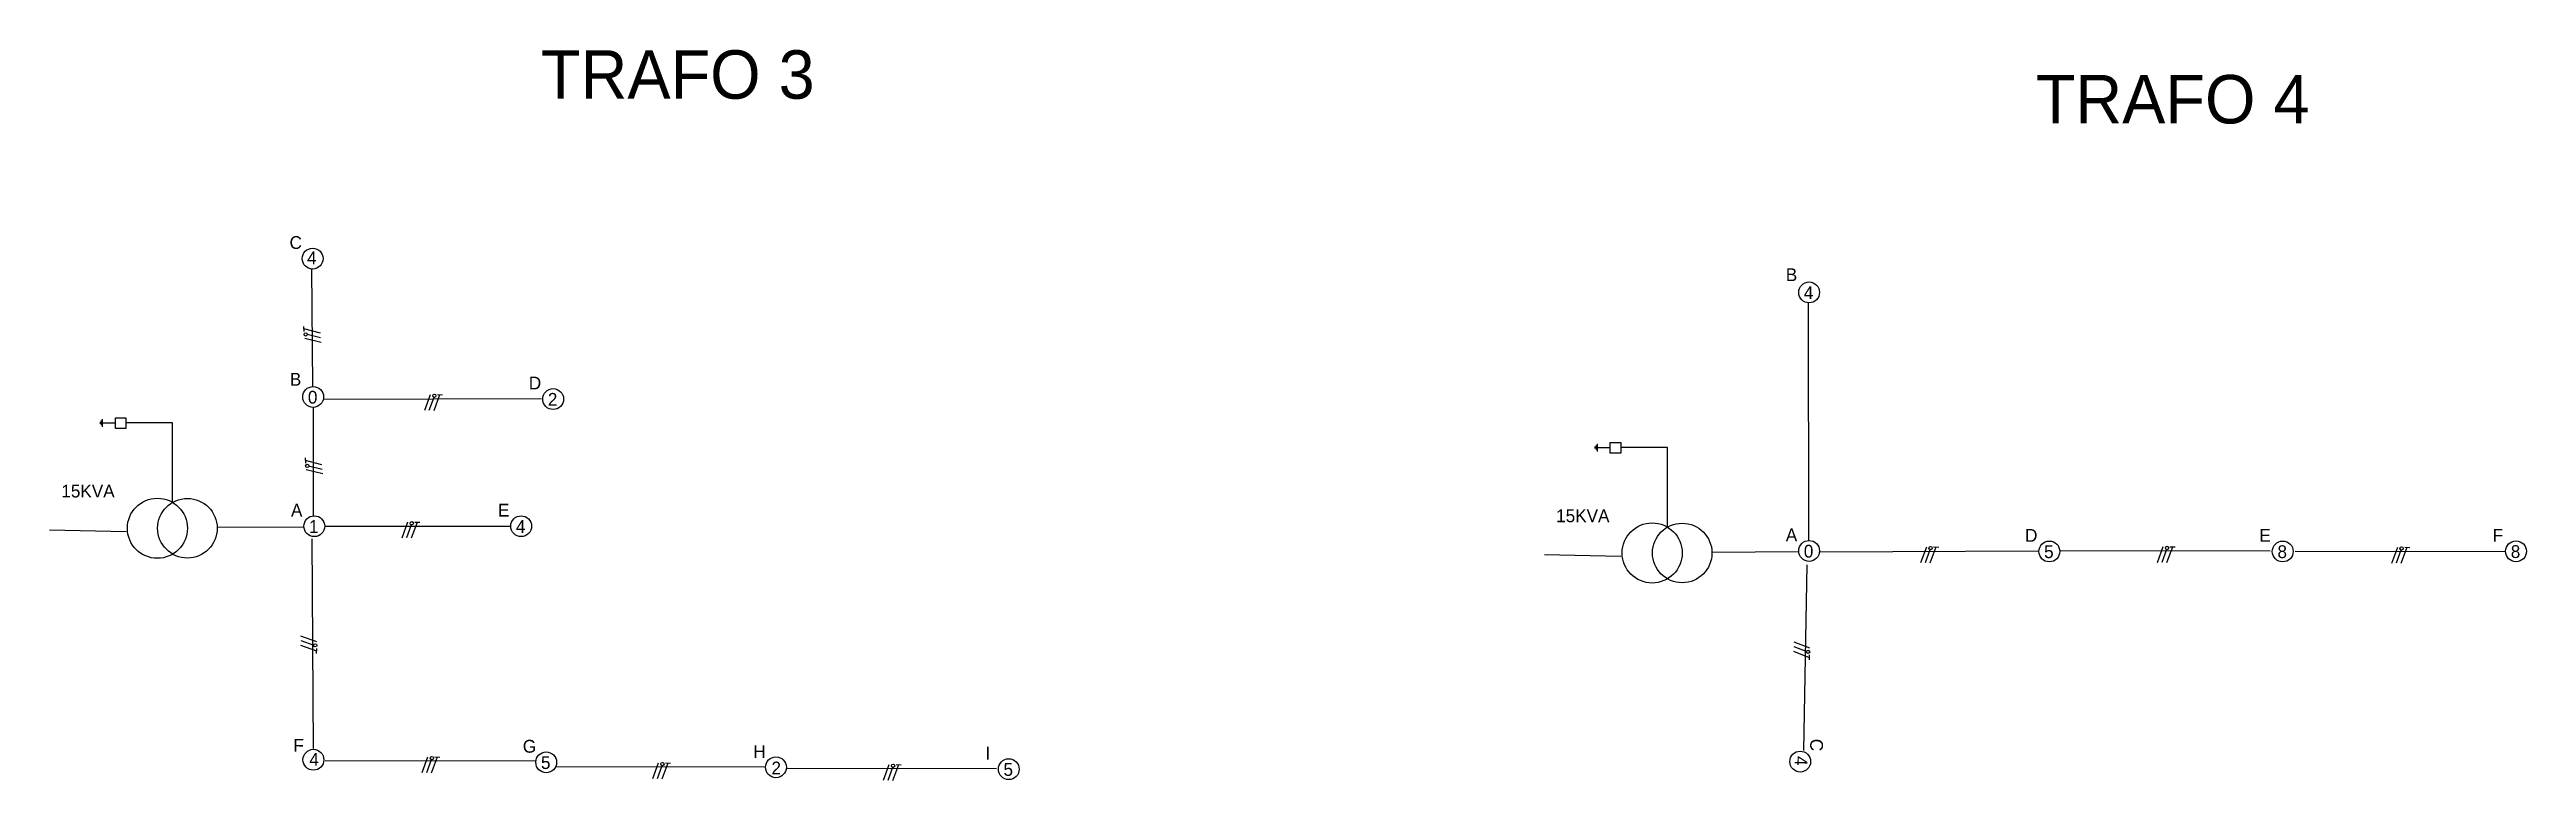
# Model space of a CAD drawing. Header units: millimetres. Extents: x -3588 to 75209, y -3737 to 38254.
# Drawn here: x 40981 to 43194, y 20478 to 21131 of the extents above; entities that cross this region are included whole.
import ezdxf

# ---------------------------------------------------------------- set-up
doc = ezdxf.new("R2010")
doc.units = ezdxf.units.MM
doc.layers.add('RED BT', color=255, linetype='Continuous')
doc.layers.add('Red MT', color=255, linetype='Continuous')

msp = doc.modelspace()

# ---------------------------------------------------------------- texts
at = {"ltscale": 0.15, "attachment_point": 1}
for s, width, gutter_width, insert, char_height in [('TRAFO 3', 915.19314, 216.492, (41420.407, 21130.353), 43.2983), ('TRAFO 4', 915.19314, 216.492, (42755.557, 21108.278), 43.2983), ('C', 12.05698, 57.19, (41195.851, 20964.299), 11.438), ('4', 15.04387, 57.19, (41211.522, 20950.641), 11.438), ('B', 12.05698, 57.19, (42532.295, 20935.541), 11.438), ('4', 15.04387, 57.19, (42548.388, 20919.53), 11.438), ('B', 12.05698, 57.19, (41196.142, 20842.155), 11.438), ('0', 15.04387, 57.19, (41212.235, 20826.143), 11.438), ('D', 12.05698, 57.19, (41409.586, 20838.818), 11.438), ('2', 15.04387, 57.19, (41426.569, 20824.233), 11.438), ('15KVA', 17.93472, 57.19, (40992.027, 20742.315), 11.4379), ('A', 12.05698, 57.19, (41197.145, 20725.247), 11.438), ('1', 15.04387, 57.19, (41213.237, 20710.662), 11.438), ('E', 12.05698, 57.19, (41382.091, 20725.247), 11.438), ('4', 15.04387, 57.19, (41398.01, 20710.662), 11.438), ('15KVA', 17.93472, 57.19, (42327.177, 20720.239), 11.4379), ('A', 12.05698, 57.19, (42532.295, 20703.172), 11.438), ('0', 15.04387, 57.19, (42548.388, 20688.586), 11.438), ('D', 12.05698, 57.19, (42745.996, 20702.722), 11.438), ('5', 15.04387, 57.19, (42762.979, 20688.137), 11.438), ('E', 12.05698, 57.19, (42955.238, 20702.722), 11.438), ('8', 15.04387, 57.19, (42971.43, 20688.137), 11.438), ('F', 12.05698, 57.19, (43163.618, 20702.827), 11.438), ('8', 15.04387, 57.19, (43179.81, 20688.242), 11.438), ('G', 12.05698, 57.19, (41404.217, 20514.335), 11.438), ('H', 12.05698, 57.19, (41610.113, 20509.523), 11.438), ('5', 15.04387, 57.19, (41420.409, 20499.75), 11.438), ('2', 15.04387, 57.19, (41626.305, 20494.938), 11.438), ('I', 12.05698, 57.19, (41817.344, 20508.202), 11.438), ('5', 15.04387, 57.19, (41833.536, 20493.617), 11.438)]:
    msp.add_mtext_dynamic_manual_height_columns(s, width=width, gutter_width=gutter_width, heights=[0], dxfattribs=dict(at, insert=insert, char_height=char_height))
at = {"ltscale": 0.15, "char_height": 11.438, "attachment_point": 1}
for s, width, insert, rotation in [('F', 12.05698, (41199.329, 20515.278), 359.358569), ('C', 12.05698, (42565.604, 20515.183), 268.947973), ('4', 15.04387, (41213.486, 20502.574), 0.506566), ('4', 15.04387, (42551.661, 20499.766), 268.947973)]:
    msp.add_mtext_dynamic_manual_height_columns(s, width=width, gutter_width=57.19, heights=[0], dxfattribs=dict(at, insert=insert, rotation=rotation))

# ---------------------------------------------------------------- blocks, each defined once
blk = doc.blocks.new('monofasico')
at = {"layer": 'RED BT', "color": 18, "ltscale": 0.15, "true_color": 0x000000}
blk.add_lwpolyline([(5450.14, 3489.83), (5450.48, 3490.77)], dxfattribs=at)
at = {"layer": 'RED BT', "color": 9, "ltscale": 0.15, "true_color": 0xc7c8ca}
blk.add_lwpolyline([(5450.41, 3489.84), (5450.69, 3490.61)], dxfattribs=at)
at = {"layer": 'RED BT', "color": 3, "ltscale": 0.15}
for points in [[(5450.69, 3489.82), (5451.04, 3490.76)], [(5450.89, 3490.76), (5451.19, 3490.75)]]:
    blk.add_lwpolyline(points, dxfattribs=at)
at = {"layer": 'RED BT', "color": 9, "ltscale": 0.15, "true_color": 0xc7c8ca}
blk.add_circle((5450.71, 3490.69), 0.0973, dxfattribs=at)

# ---------------------------------------------------------------- linework, layer by layer
for p, q in [((41216.513, 20830.366), (41215.646, 20935.306)), ((42552.89, 20692.679), (42552.589, 20904.578)), ((41226.482, 20818.532), (41420.948, 20819.182)), ((41217.353, 20714.679), (41217.145, 20811.371)), ((40981.489, 20702.037), (41049.936, 20700.565)), ((41131.322, 20704.196), (41208.186, 20704.65)), ((41215.675, 20693.98), (41217.012, 20506.573)), ((41227.435, 20705.157), (41393.166, 20705.17)), ((42316.64, 20679.961), (42385.087, 20678.489)), ((42466.472, 20682.12), (42543.336, 20682.574)), ((42550.991, 20670.635), (42547.961, 20504.933)), ((42562.892, 20682.436), (42757.358, 20683.087)), ((42777.652, 20683.493), (42965.064, 20683.172)), ((42987.114, 20683.022), (43174.526, 20682.701)), ((41227.763, 20495.809), (41415.175, 20495.488)), ((41433.684, 20490.461), (41621.096, 20490.14)), ((41639.758, 20488.973), (41827.17, 20488.652))]:
    msp.add_line(p, q)
at = {"ltscale": 0.15}
for p, q in [((41026.634, 20798.38), (41026.634, 20796.571)), ((41027.614, 20799.626), (41027.614, 20795.473)), ((41028.588, 20800.802), (41028.588, 20794.064)), ((41040.368, 20797.247), (41028.588, 20797.247)), ((42361.784, 20776.304), (42361.784, 20774.495)), ((42362.764, 20777.55), (42362.764, 20773.397)), ((42363.738, 20778.727), (42363.738, 20771.989)), ((42375.518, 20775.171), (42363.738, 20775.171))]:
    msp.add_line(p, q, dxfattribs=at)
for points in [[(41049.73, 20792.552), (41040.368, 20792.552), (41040.368, 20801.941), (41049.73, 20801.941)], [(42384.88, 20770.477), (42375.518, 20770.477), (42375.518, 20779.866), (42384.88, 20779.866)]]:
    msp.add_lwpolyline(points, close=True, dxfattribs=at)
for points in [[(41091.449, 20726.452), (41091.449, 20797.633), (41049.73, 20797.633)], [(42426.599, 20704.376), (42426.599, 20775.557), (42384.88, 20775.557)]]:
    msp.add_lwpolyline(points, dxfattribs=at)
for centre in [(41216.484, 20944.238), (41402.725, 20705.186), (42976.144, 20682.661), (43184.524, 20682.766), (41217.165, 20496.575), (41425.123, 20494.274), (41630.315, 20489.856), (41838.25, 20488.141), (42545.168, 20494.922)]:
    msp.add_circle(centre, 9.312, dxfattribs=at)
at = {"color": 4, "ltscale": 0.15}
for centre, radius in [((41077.802, 20703.359), 26.824), ((41104.626, 20703.359), 26.588), ((42412.952, 20681.283), 26.824), ((42439.776, 20681.283), 26.588)]:
    msp.add_circle(centre, radius, dxfattribs=at)
at = {"layer": 'Red MT', "color": 30, "true_color": 0xf26722}
for centre in [(42553.102, 20914.054), (41216.949, 20820.667), (41431.283, 20818.757), (41217.952, 20705.186), (42553.102, 20683.11), (42767.693, 20682.661)]:
    msp.add_circle(centre, 9.312, dxfattribs=at)

# ---------------------------------------------------------------- block references
at = {"layer": 'RED BT', "color": 6, "xscale": 15.10011322645952, "yscale": 15.10011322645952, "zscale": 15.10011322645952}
for p, rotation in [((102337.822, -55386.662), 96.0774365697747), ((102339.181, -55504.183), 96.0774365697747), ((-12216.633, 102435.885), 270.5065664711711), ((-8637.508, 103853.208), 268.9479733753801)]:
    msp.add_blockref('monofasico', p, dxfattribs=dict(at, rotation=rotation))
for p in [(-40981.151, -31888.081), (-41001.28, -32001.97), (-39644.741, -32024.176), (-39433.46, -32024.036), (-39223.998, -32024.507), (-40983.349, -32211.72), (-40777.428, -32217.068), (-40571.354, -32218.556)]:
    msp.add_blockref('monofasico', p, dxfattribs=at)

msp.set_redraw_order([(e.dxf.handle, doc.entitydb.next_handle()) for e in msp.query("TEXT MTEXT ATTDEF DIMENSION ARC_DIMENSION")])  # texts and dimensions are drawn at this point

doc.saveas('drawing.dxf')
